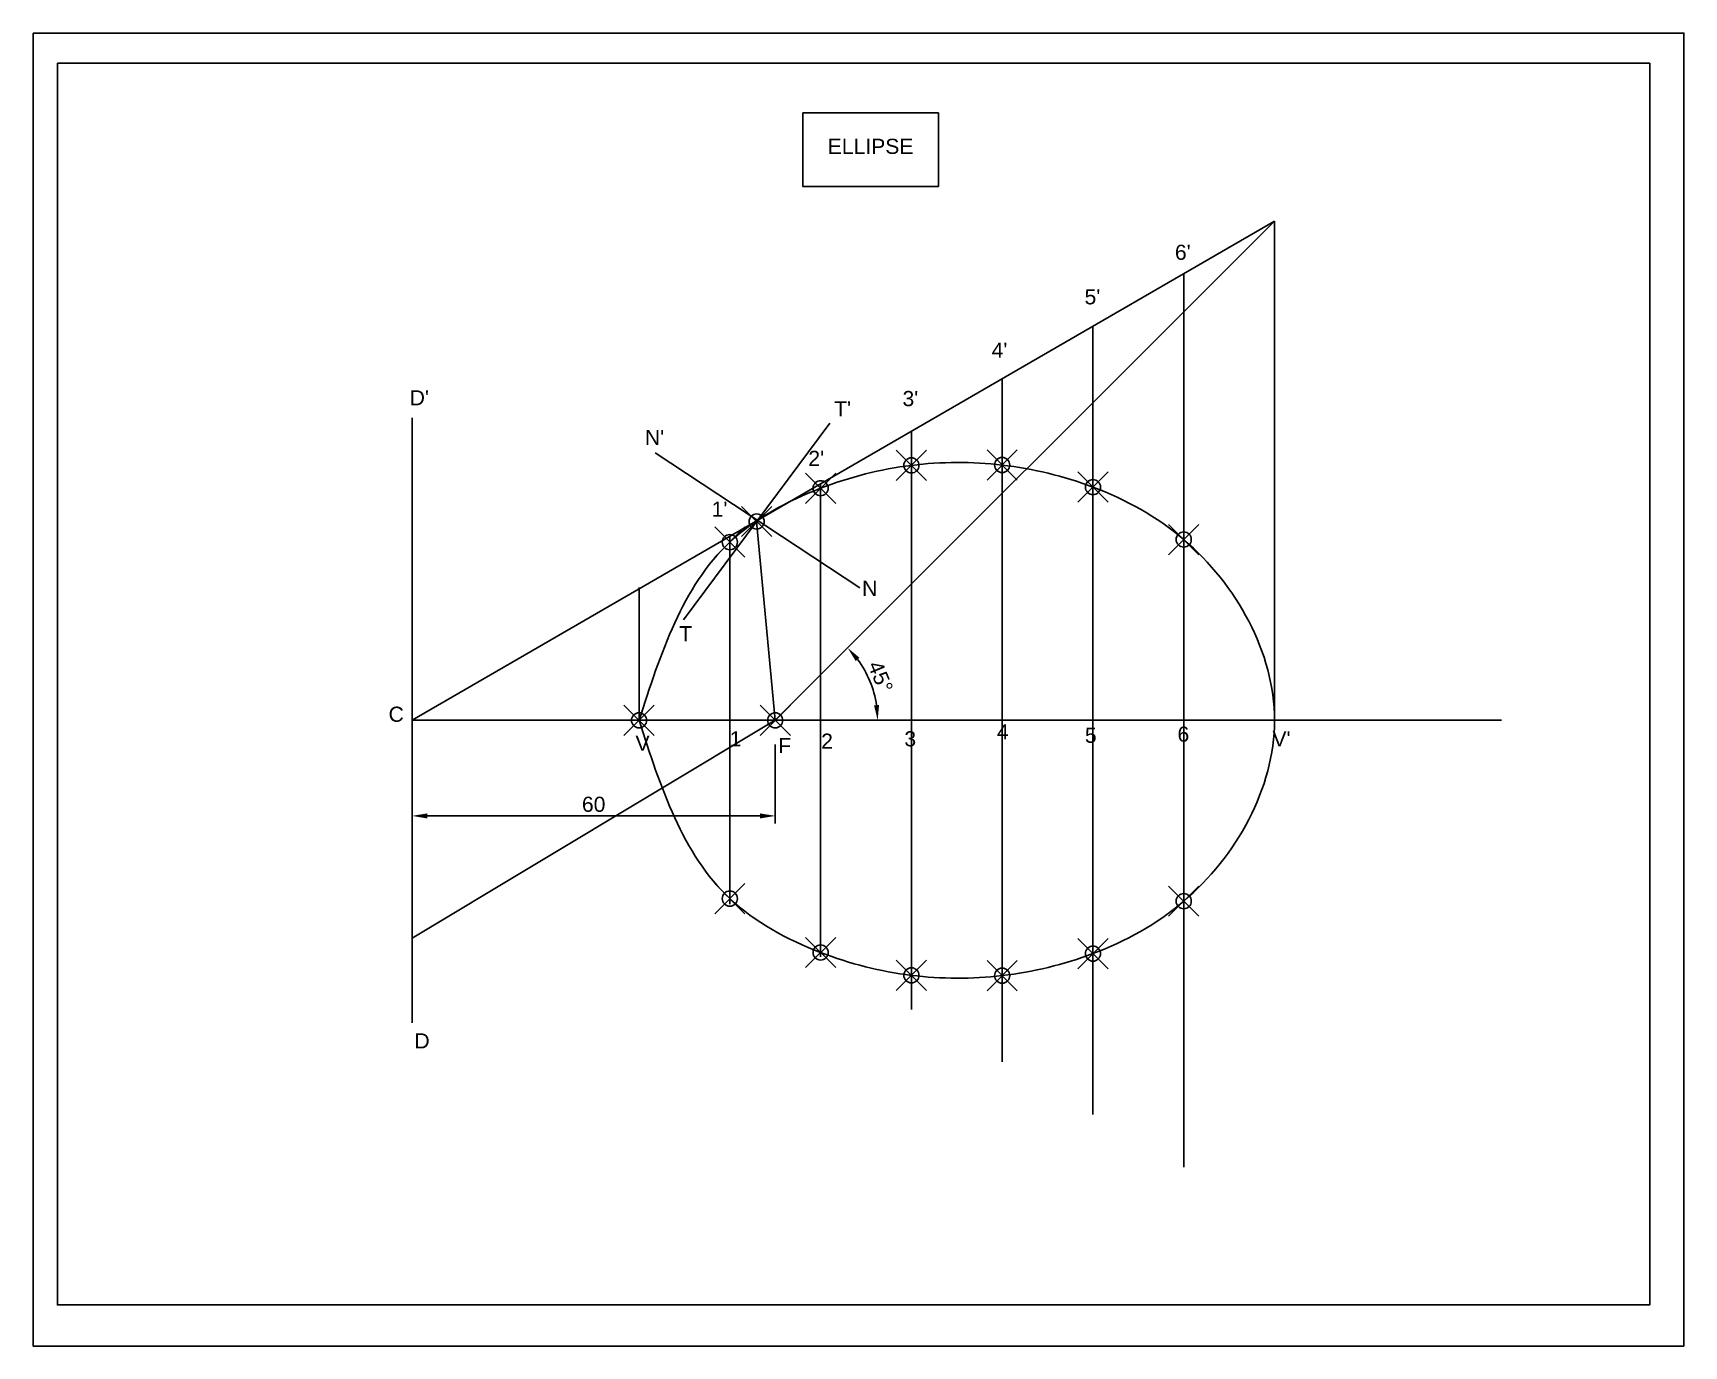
# Model space of a CAD drawing. Header units: millimetres. Extents: x 1589 to 3077, y 2229 to 2460.
# Drawn here: x 1589.3 to 1862, y 2228.5 to 2445.5 of the extents above; entities that cross this region are included whole.
import ezdxf

# ---------------------------------------------------------------- set-up
doc = ezdxf.new("R2010")
doc.units = ezdxf.units.MM
doc.header["$PDMODE"] = 35
doc.header["$PDSIZE"] = 2.5
doc.styles.get("Standard").update_dxf_attribs({"font": 'arial.ttf'})
doc.dimstyles.new('ISO-25', dxfattribs={"dimtxt": 2.5, "dimasz": 2.5, "dimexe": 1.25, "dimexo": 4, "dimtad": 1, "dimtoh": 1, "dimdec": 0, "dimtxsty": 'Standard', "dimcen": 2.5, "dimadec": 0, "dimazin": 0, "dimtfac": 1, "dimtdec": 0, "dimtmove": 0, "dimatfit": 3, "dimfxl": 1, "dimarcsym": 0})

msp = doc.modelspace()

# ---------------------------------------------------------------- texts
for s, p in [('ELLIPSE', (1720.56, 2425.49)), ("6'", (1777.93, 2407.98)), ("5'", (1763, 2400.63)), ("4'", (1747.64, 2391.8)), ("D'", (1651.49, 2383.94)), ("T'", (1721.62, 2382.12)), ("3'", (1732.92, 2383.81)), ("N'", (1690.36, 2377.38)), ("2'", (1717.36, 2373.93)), ("1'", (1701.38, 2365.53)), ('N', (1726.24, 2352.46)), ('T', (1696.03, 2344.95)), ('C', (1648, 2331.65)), ('1', (1704.37, 2327.59)), ('2', (1719.48, 2327.2)), ('3', (1733.23, 2327.59)), ('4', (1748.53, 2328.75)), ('5', (1763.06, 2328.17)), ('6', (1778.36, 2328.36)), ("V'", (1794.05, 2327.59)), ('V', (1688.8, 2326.85)), ('F', (1712.38, 2326.48)), ('D', (1652.27, 2277.67))]:
    msp.add_text(s, height=2.5).set_placement(p)

# ---------------------------------------------------------------- blocks, each defined once
blk = doc.blocks.new('*D2')
at = {"color": 0, "lineweight": -2, "transparency": 16777216}
for p, q in [((1651.89, 2327.89), (1651.89, 2314.85)), ((1711.89, 2327.89), (1711.89, 2314.85)), ((1654.39, 2316.1), (1709.39, 2316.1))]:
    blk.add_line(p, q, dxfattribs=at)
at = {"color": 0, "transparency": 16777216}
for points in [[(1654.39, 2316.51), (1654.39, 2315.68), (1651.89, 2316.1)], [(1709.39, 2316.51), (1709.39, 2315.68), (1711.89, 2316.1)]]:
    blk.add_solid(points, dxfattribs=at)
at = {"layer": 'Defpoints', "color": 0, "transparency": 16777216}
for p in [(1651.89, 2331.89), (1711.89, 2331.89), (1711.89, 2316.1)]:
    blk.add_point(p, dxfattribs=at)
at = {"color": 0, "transparency": 16777216, "insert": (1681.89, 2318), "char_height": 2.5, "attachment_point": 5}
blk.add_mtext('60', dxfattribs=at)
blk = doc.blocks.new('*D3')
at = {"color": 0, "lineweight": -2, "transparency": 16777216}
blk.add_arc((1711.89, 2331.89), 16.93, 8.4691, 36.5309, dxfattribs=at)
at = {"color": 0, "transparency": 16777216}
for points in [[(1725.18, 2341.69), (1725.81, 2342.23), (1723.86, 2343.86)], [(1729.05, 2334.41), (1728.22, 2334.35), (1728.82, 2331.89)]]:
    blk.add_solid(points, dxfattribs=at)
at = {"layer": 'Defpoints', "color": 0, "transparency": 16777216}
for p in [(1794.39, 2414.39), (1728.24, 2336.27), (1711.89, 2331.89), (1711.89, 2331.89), (1831.89, 2331.89)]:
    blk.add_point(p, dxfattribs=at)
at = {"color": 0, "transparency": 16777216, "insert": (1729.28, 2339.09), "char_height": 2.5, "attachment_point": 5, "rotation": 292.5}
blk.add_mtext('45°', dxfattribs=at)

# ---------------------------------------------------------------- dimensions: what is measured, and where the dimension line sits
dim = msp.add_angular_dim_2l(base=(1728.24, 2336.27), line1=((1711.89, 2331.89), (1831.89, 2331.89)), line2=((1711.89, 2331.89), (1794.39, 2414.39)), dimstyle='ISO-25')
dim.commit()
dim.dimension.update_dxf_attribs({"geometry": '*D3', "text_midpoint": (1729.28, 2339.09)})
dim = msp.add_linear_dim(base=(1711.89, 2316.1), p1=(1651.89, 2331.89), p2=(1711.89, 2331.89), dimstyle='ISO-25')
dim.commit()
dim.dimension.update_dxf_attribs({"geometry": '*D2', "text_midpoint": (1681.89, 2318)})

# ---------------------------------------------------------------- linework, layer by layer
for p, q in [((1651.89, 2331.89), (1794.39, 2414.39)), ((1711.89, 2331.89), (1794.39, 2414.39)), ((1794.39, 2331.89), (1794.39, 2414.39)), ((1779.39, 2331.89), (1779.39, 2405.7)), ((1764.39, 2331.89), (1764.39, 2397.02)), ((1749.39, 2331.89), (1749.39, 2388.33)), ((1651.89, 2381.89), (1651.89, 2281.89)), ((1734.39, 2331.89), (1734.39, 2379.65)), ((1719.39, 2331.89), (1719.39, 2370.96)), ((1708.82, 2364.74), (1711.89, 2331.89)), ((1704.39, 2331.89), (1704.39, 2362.28)), ((1689.39, 2331.89), (1689.39, 2353.85)), ((1711.89, 2331.89), (1651.89, 2295.88)), ((1704.39, 2331.89), (1704.39, 2301.49)), ((1711.89, 2331.89), (1831.89, 2331.89)), ((1719.39, 2331.89), (1719.39, 2292.81)), ((1734.39, 2331.89), (1734.39, 2284.12)), ((1749.39, 2331.89), (1749.39, 2275.44)), ((1764.39, 2331.89), (1764.39, 2266.75)), ((1779.39, 2331.89), (1779.39, 2258.07))]:
    msp.add_line(p, q)
at = {"color": 240, "lineweight": 30, "true_color": 0xed1f24}
for p, q in [((1720.94, 2380.99), (1696.71, 2348.49)), ((1725.89, 2353.78), (1692.04, 2376.08))]:
    msp.add_line(p, q, dxfattribs=at)
at = {"color": 240, "true_color": 0xed1f24}
msp.add_line((1711.89, 2331.89), (1651.89, 2331.89), dxfattribs=at)
msp.add_lwpolyline([(1589.25, 2445.46), (1862.05, 2445.46), (1862.05, 2228.5), (1589.25, 2228.5)], close=True)
for points in [[(1593.29, 2440.46), (1856.39, 2440.46), (1856.39, 2235.29), (1593.29, 2235.29)], [(1716.46, 2432.26), (1738.85, 2432.26), (1738.85, 2420.09), (1716.46, 2420.09)]]:
    msp.add_lwpolyline(points, close=True, dxfattribs=at)
at = {"color": 240, "lineweight": 30, "true_color": 0xed1f24}
msp.add_spline([(1689.39, 2331.89), (1704.39, 2361.34), (1719.39, 2370.24), (1734.39, 2374.02), (1749.39, 2374.08), (1764.39, 2370.43), (1779.39, 2361.76), (1794.39, 2331.89), (1779.39, 2302.01), (1764.39, 2293.34), (1749.39, 2289.7), (1734.39, 2289.75), (1719.39, 2293.53), (1704.39, 2302.43), (1689.39, 2331.89)], degree=3, dxfattribs=at)
for p in [(1734.39, 2374.02), (1749.39, 2374.08), (1719.39, 2370.24), (1764.39, 2370.43), (1708.82, 2364.74), (1704.39, 2361.34), (1779.39, 2361.76), (1689.39, 2331.89), (1711.89, 2331.89), (1704.39, 2302.43), (1779.39, 2302.01), (1719.39, 2293.53), (1764.39, 2293.34), (1734.39, 2289.75), (1749.39, 2289.7)]:
    msp.add_point(p)

msp.set_redraw_order([(e.dxf.handle, doc.entitydb.next_handle()) for e in msp.query("TEXT MTEXT ATTDEF DIMENSION ARC_DIMENSION")])  # texts and dimensions are drawn at this point

doc.saveas('drawing.dxf')
